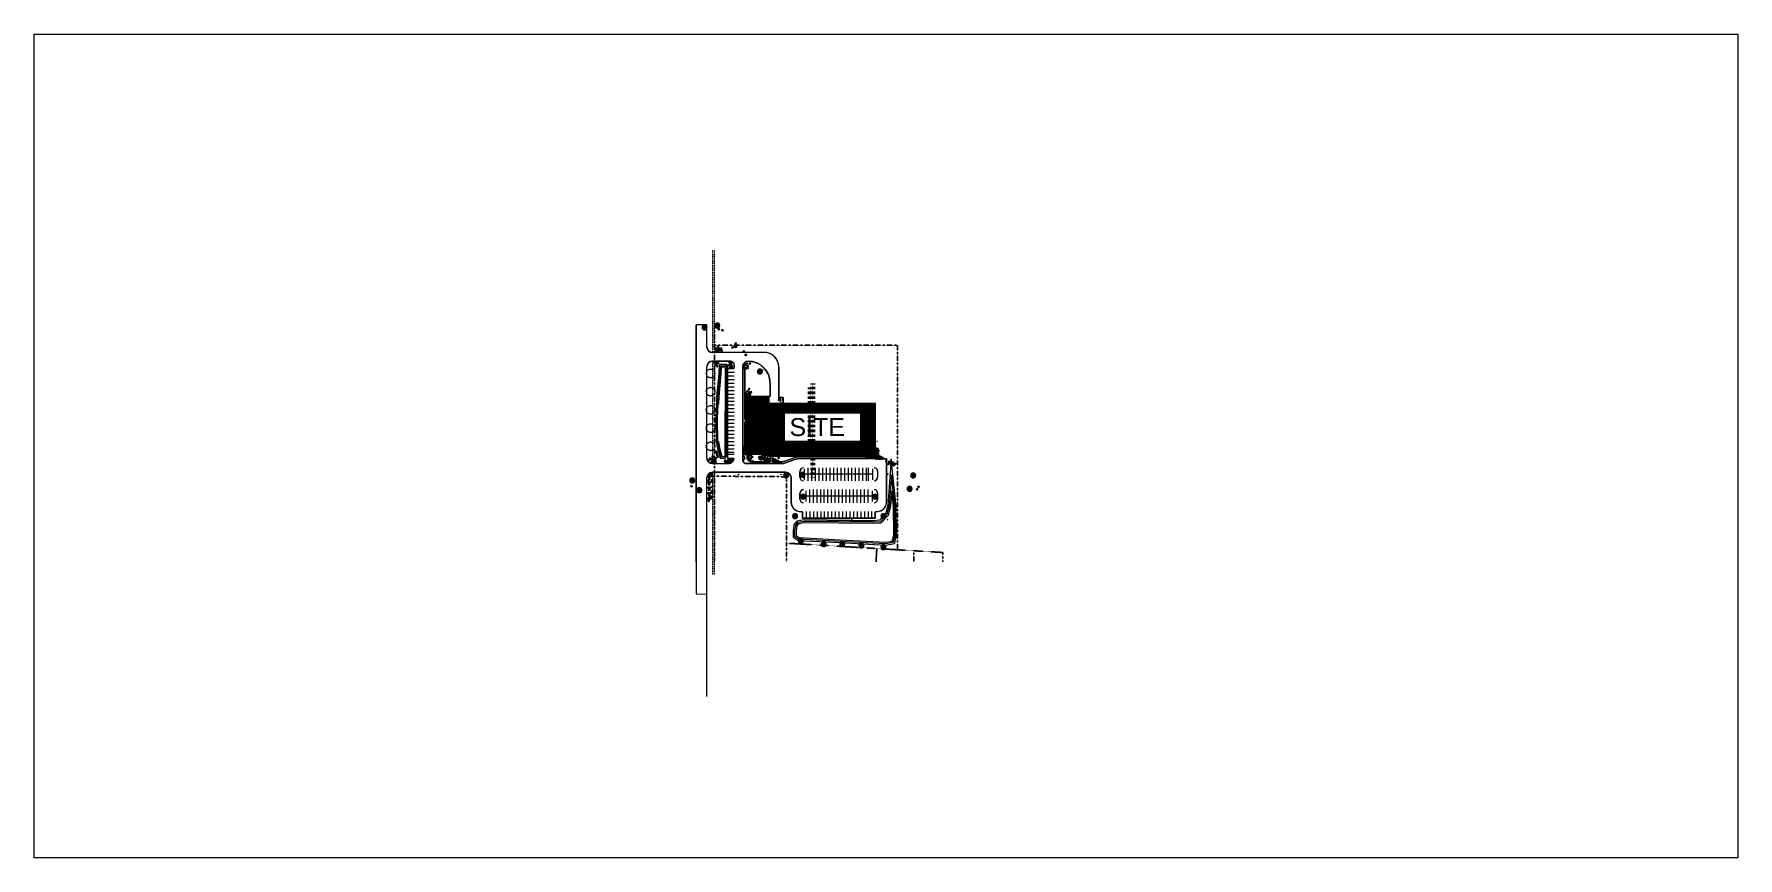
# Model space of a CAD drawing. Header units: inches. Extents: x -1442 to 61540, y -36095 to 93.
# Drawn here: x -1442 to 54705, y -36095 to -8952 of the extents above; entities that cross this region are included whole.
import ezdxf

# ---------------------------------------------------------------- set-up
doc = ezdxf.new("R2010")
doc.units = ezdxf.units.IN
doc.header["$MEASUREMENT"] = 0
doc.header["$XCLIPFRAME"] = 2
for name, pattern in [('Center 1_4_', [0.53125, 0.25, -0.09375, 0.09375, -0.09375]), ('Dash', [0.25, 0.125, -0.125]), ('Dash_3_', [0.25, 0.125, -0.125]), ('Hidden 1_8_', [0.1875, 0.125, -0.0625])]:
    doc.linetypes.add(name, pattern=pattern)
for name, color, linetype, lineweight in [('A-ANNO-MATC', 214, 'Dash', 140), ('A-DETL', 90, 'Continuous', 9), ('A-DETL-HDLN', 90, 'Hidden 1_8_', 9), ('A-DOOR', 31, 'Continuous', 9), ('A-ROOF', 132, 'Continuous', 9), ('A-ROOF-OTLN', 132, 'Continuous', 9), ('A-ROOF-PATT', 132, 'Continuous', 9), ('A-WALL', 113, 'Continuous', 9), ('BMP', 80, 'Continuous', 9), ('C-TOPO', 7, 'Continuous', 9), ('Conc', 7, 'Continuous', 9), ('E-ELEC-EQPM', 71, 'Continuous', 9), ('E-LITE-EQPM', 33, 'Continuous', 9), ('E-LITE-EQPM-HDLN', 30, 'Dash', 9), ('EOP-EX', 125, 'Continuous', 9), ('EOP-PR', 4, 'Continuous', 9), ('G-ANNO-REFR', 1, 'Continuous', 9), ('G-ANNO-TEXT', 231, 'Continuous', 9), ('I-WALL', 2, 'Continuous', 9), ('L-PLNT', 71, 'Continuous', 9), ('M-EQPM', 50, 'Continuous', 9), ('PAINT', 190, 'Continuous', 9), ('PROP', 3, 'Center 1_4_', 25), ('S-BEAM', 12, 'Continuous', 9)]:
    doc.layers.add(name, color=color, linetype=linetype, lineweight=lineweight)
doc.styles.add('Arial', font='arial.ttf', dxfattribs={"height": 590.11976})
picture_1 = doc.add_image_def('image1.jpg', size_in_pixel=(1920, 1080))

# ---------------------------------------------------------------- blocks, each defined once
blk = doc.blocks.new('Struct_Xcel_Sports Complex_rvt-1-Site Locator Map')
at = {"layer": 'A-ANNO-MATC', "color": 163, "linetype": 'Dash_3_'}
blk.add_line((24131, -20592), (24131, -22872), dxfattribs=at)
blk = doc.blocks.new('Carrier_48TC_Standard_Efficiency_Gas_Heat_Electric_Cooling_Packaged_Rooftop_Unit_3_to_15_nominal_tons - 15 ton 48TC__16-873539-Site Locator Map')
at = {"layer": 'M-EQPM'}
blk.add_hatch(color=256, dxfattribs=at).paths.add_polyline_path([(-58, -32), (58, -32), (58, 32), (-58, 32), (-58, 8)], flags=0)
for p, q in [((-106, -80), (-106, 68)), ((-106, 68), (80, 68)), ((58, 32), (-58, 32)), ((-58, 32), (-58, -32)), ((58, -32), (58, 32)), ((58, 27), (58, 15)), ((58, 27), (58, 27)), ((58, 15), (58, 15)), ((58, 9), (58, 10)), ((58, 10), (58, 9)), ((58, 7), (58, -25)), ((58, 7), (58, 7)), ((80, -80), (-106, -80)), ((-58, -32), (58, -32)), ((58, -25), (58, -25))]:
    blk.add_line(p, q, dxfattribs=at)
for centre, radius in [((-45, 20), 11), ((-45, 20), 8.25), ((-45, 20), 5.5), ((-45, 20), 2.75), ((-33, 0), 11), ((-33, 0), 8.25), ((-33, 0), 5.5), ((-33, 0), 2.75), ((-45, -20), 11), ((-45, -20), 8.25), ((-45, -20), 5.5), ((-45, -20), 2.75)]:
    blk.add_circle(centre, radius, dxfattribs=at)
blk = doc.blocks.new('Carrier_48TC_Standard_Efficiency_Gas_Heat_Electric_Cooling_Packaged_Rooftop_Unit_3_to_15_nominal_tons - 15 ton 48TC__16-V1-Site Locator Map')
at = {"layer": 'M-EQPM'}
blk.add_hatch(color=256, dxfattribs=at).paths.add_polyline_path([(-58, 32), (-58, -32), (58, -32), (58, 32), (20, 32)], flags=0)
for p, q in [((-106, -80), (-106, 68)), ((-106, 68), (94, 68)), ((58, 32), (-58, 32)), ((-58, 32), (-58, -32)), ((58, -32), (58, 32)), ((58, 27), (58, 15)), ((58, 27), (58, 27)), ((58, 15), (58, 15)), ((58, 9), (58, 10)), ((58, 10), (58, 9)), ((58, 7), (58, -25)), ((58, 7), (58, 7)), ((94, 68), (94, -80)), ((94, -80), (-89, -80)), ((-58, -32), (58, -32)), ((58, -25), (58, -25))]:
    blk.add_line(p, q, dxfattribs=at)
for centre, radius in [((-45, 20), 11), ((-45, 20), 8.25), ((-45, 20), 5.5), ((-45, 20), 2.75), ((-33, 0), 11), ((-33, 0), 8.25), ((-33, 0), 5.5), ((-33, 0), 2.75), ((-45, -20), 11), ((-45, -20), 8.25), ((-45, -20), 5.5), ((-45, -20), 2.75)]:
    blk.add_circle(centre, radius, dxfattribs=at)
blk = doc.blocks.new('Carrier_48TC_Standard_Efficiency_Gas_Heat_Electric_Cooling_Packaged_Rooftop_Unit_3_to_15_nominal_tons - 15 ton 48TC__16-V2-Site Locator Map')
at = {"layer": 'M-EQPM'}
blk.add_hatch(color=256, dxfattribs=at).paths.add_polyline_path([(-58, -32), (58, -32), (58, 32), (-58, 32), (-58, -19)], flags=0)
for p, q in [((-106, -80), (-106, 68)), ((-106, 68), (94, 68)), ((58, 32), (-58, 32)), ((-58, 32), (-58, -32)), ((58, -32), (58, 32)), ((58, 27), (58, 15)), ((58, 27), (58, 27)), ((58, 15), (58, 15)), ((58, 9), (58, 10)), ((58, 10), (58, 9)), ((58, 7), (58, -25)), ((58, 7), (58, 7)), ((94, 68), (94, -80)), ((94, -80), (-106, -80)), ((-58, -32), (58, -32)), ((58, -25), (58, -25))]:
    blk.add_line(p, q, dxfattribs=at)
for centre, radius in [((-45, 20), 11), ((-45, 20), 8.25), ((-45, 20), 5.5), ((-45, 20), 2.75), ((-33, 0), 11), ((-33, 0), 8.25), ((-33, 0), 5.5), ((-33, 0), 2.75), ((-45, -20), 11), ((-45, -20), 8.25), ((-45, -20), 5.5), ((-45, -20), 2.75)]:
    blk.add_circle(centre, radius, dxfattribs=at)
blk = doc.blocks.new('Carrier_48TC_Standard_Efficiency_Gas_Heat_Electric_Cooling_Packaged_Rooftop_Unit_3_to_15_nominal_tons - 7_5 ton 48TC__08-873531-Site Locator Map')
at = {"layer": 'M-EQPM'}
blk.add_hatch(color=256, dxfattribs=at).paths.add_polyline_path([(-44, -30), (44, -30), (44, 30), (-44, 30)], flags=0)
for p, q in [((-92, -78), (-92, 65)), ((44, 30), (-44, 30)), ((-44, 30), (-44, -30)), ((44, -30), (44, 30)), ((44, 25), (44, 12)), ((44, 25), (44, 25)), ((44, 12), (44, 12)), ((44, 7), (44, 8)), ((44, 8), (44, 7)), ((44, 5), (44, -24)), ((44, 5), (44, 5)), ((80, 65), (80, -78)), ((80, -78), (-92, -78)), ((-44, -30), (44, -30)), ((44, -24), (44, -24))]:
    blk.add_line(p, q, dxfattribs=at)
for centre, radius in [((-32, 0), 10), ((-32, 0), 7.5), ((-32, 0), 5), ((-32, 0), 2.5), ((-19, 19), 10), ((-19, 19), 7.5), ((-19, 19), 5), ((-19, 19), 2.5)]:
    blk.add_circle(centre, radius, dxfattribs=at)
blk = doc.blocks.new('Carrier_48TC_Standard_Efficiency_Gas_Heat_Electric_Cooling_Packaged_Rooftop_Unit_3_to_15_nominal_tons - 7_5 ton 48TC__08-V3-Site Locator Map')
at = {"layer": 'M-EQPM'}
blk.add_hatch(color=256, dxfattribs=at).paths.add_polyline_path([(-6, -30), (44, -30), (44, 30), (-44, 30), (-44, -30)], flags=0)
for p, q in [((-92, -78), (-92, 66)), ((-92, 66), (80, 66)), ((44, 30), (-44, 30)), ((-44, 30), (-44, -30)), ((44, -30), (44, 30)), ((44, 25), (44, 12)), ((44, 25), (44, 25)), ((44, 12), (44, 12)), ((44, 7), (44, 8)), ((44, 8), (44, 7)), ((44, 5), (44, -24)), ((44, 5), (44, 5)), ((80, 66), (80, -78)), ((80, -78), (-92, -78)), ((-44, -30), (44, -30)), ((44, -24), (44, -24))]:
    blk.add_line(p, q, dxfattribs=at)
for centre, radius in [((-32, 0), 10), ((-32, 0), 7.5), ((-32, 0), 5), ((-32, 0), 2.5), ((-19, 19), 10), ((-19, 19), 7.5), ((-19, 19), 5), ((-19, 19), 2.5)]:
    blk.add_circle(centre, radius, dxfattribs=at)
blk = doc.blocks.new('Carrier_48TC_Standard_Efficiency_Gas_Heat_Electric_Cooling_Packaged_Rooftop_Unit_3_to_15_nominal_tons - 6 ton 48TC__07-1350223-Site Locator Map')
at = {"layer": 'M-EQPM'}
blk.add_hatch(color=256, dxfattribs=at).paths.add_polyline_path([(37, -22), (37, 22), (-37, 22), (-37, -22)], flags=0)
for p, q in [((-85, -70), (-85, 57)), ((37, 22), (-37, 22)), ((-37, 22), (-37, -22)), ((37, -22), (37, 22)), ((37, 20), (37, 9)), ((37, 20), (37, 20)), ((37, 9), (37, 9)), ((37, 4), (37, 5)), ((37, 5), (37, 4)), ((37, 1), (37, -15)), ((37, 1), (37, 1)), ((73, 57), (73, -70)), ((37, -70), (-85, -70)), ((-37, -22), (37, -22)), ((37, -15), (37, -15))]:
    blk.add_line(p, q, dxfattribs=at)
for radius in [13, 9.75, 6.5, 3.25]:
    blk.add_circle((-23, 8), radius, dxfattribs=at)
blk = doc.blocks.new('Carrier_48TC_Standard_Efficiency_Gas_Heat_Electric_Cooling_Packaged_Rooftop_Unit_3_to_15_nominal_tons - 12_5 ton 48TC__14-1350227-Site Locator Map')
at = {"layer": 'M-EQPM'}
blk.add_hatch(color=256, dxfattribs=at).paths.add_polyline_path([(-44, -30), (44, -30), (44, 30), (-44, 30), (-44, -12)], flags=0)
for p, q in [((-92, -75), (-92, 66)), ((-92, 66), (80, 66)), ((44, 30), (-44, 30)), ((-44, 30), (-44, -30)), ((44, -30), (44, 30)), ((44, 25), (44, 12)), ((44, 25), (44, 25)), ((44, 12), (44, 12)), ((44, 7), (44, 8)), ((44, 8), (44, 7)), ((44, 5), (44, -24)), ((44, 5), (44, 5)), ((80, 66), (80, -75)), ((-44, -30), (44, -30)), ((44, -24), (44, -24))]:
    blk.add_line(p, q, dxfattribs=at)
for radius in [18, 13.5, 9, 4.5]:
    blk.add_circle((-25, 11), radius, dxfattribs=at)
blk = doc.blocks.new('Lighting-Street_Cooper_Navion-Lumark_4-6-LED-Squares - The Caretaker LED-964008-Site Locator Map')
at = {"layer": 'E-LITE-EQPM'}
blk.add_line((-2, -11), (2, -11), dxfattribs=at)
blk.add_circle((0, -32), 3, dxfattribs=at)
at = {"layer": 'E-LITE-EQPM-HDLN'}
for p, q in [((-2, -11), (-2, -30)), ((1, -11), (1, -30))]:
    blk.add_line(p, q, dxfattribs=at)
blk = doc.blocks.new('Lighting-Street_Cooper_Navion-Lumark_4-6-LED-Squares - The Caretaker LED-V4-Site Locator Map')
at = {"layer": 'E-LITE-EQPM'}
blk.add_line((-2, -11), (2, -11), dxfattribs=at)
at = {"layer": 'E-LITE-EQPM-HDLN'}
for p, q in [((-2, -11), (-2, -23)), ((1, -11), (1, -23))]:
    blk.add_line(p, q, dxfattribs=at)
blk = doc.blocks.new('dumpster door - one-1001559-Site Locator Map')
at = {"layer": 'A-DOOR'}
for p, q in [((-42, 0.5), (42, 0.5)), ((-42, -0.5), (-42, 0.5)), ((-42, 0), (-42, -42)), ((42, 0.5), (42, -0.5)), ((42, 0), (42, -42)), ((42, -0.5), (-42, -0.5))]:
    blk.add_line(p, q, dxfattribs=at)
for centre, start, end in [((-42, 0), 270, 0), ((42, 0), 180, 270)]:
    blk.add_arc(centre, 42, start, end, dxfattribs=at)
blk = doc.blocks.new('Transformer-Dry-Type-Siemens - 6x6x6-1004770-Site Locator Map')
at = {"layer": 'E-ELEC-EQPM', "linetype": 'Dash'}
for p, q in [((-72, -72), (-72, 72)), ((-72, 72), (72, 72)), ((72, 72), (72, -72)), ((72, -72), (-72, -72))]:
    blk.add_line(p, q, dxfattribs=at)
at = {"layer": 'E-ELEC-EQPM'}
for p, q in [((36, 36), (-36, 36)), ((-36, 36), (-36, -36)), ((36, -36), (36, 36)), ((-36, -36), (36, -36))]:
    blk.add_line(p, q, dxfattribs=at)
blk = doc.blocks.new('Transformer-Dry-Type-Siemens - 6x3x6-1005805-Site Locator Map')
at = {"layer": 'E-ELEC-EQPM', "linetype": 'Dash'}
for p, q in [((-72, -54), (-72, 54)), ((-72, 54), (72, 54)), ((72, 54), (72, -54)), ((72, -54), (-72, -54))]:
    blk.add_line(p, q, dxfattribs=at)
at = {"layer": 'E-ELEC-EQPM'}
for p, q in [((36, 18), (-36, 18)), ((-36, 18), (-36, -18)), ((36, -18), (36, 18)), ((-36, -18), (36, -18))]:
    blk.add_line(p, q, dxfattribs=at)
blk = doc.blocks.new('Girt_Z - 10_D-1472947-Site Locator Map')
at = {"layer": 'S-BEAM'}
blk.add_hatch(color=256, dxfattribs=at).paths.add_polyline_path([(22811, -22435), (22811, -22435), (22811, -22433)], flags=0)
blk = doc.blocks.new('RPC Shrub - Acacia  3_-6_-1519636-Site Locator Map')
at = {"layer": 'L-PLNT'}
for p, q in [((-28, 2), (-20, 2)), ((-27, 6), (-20, 4)), ((-26, 9), (-19, 6)), ((-25, 13), (-15, 8)), ((-23, 17), (-14, 10)), ((0, 0), (-21, 3)), ((-20, 20), (-13, 13)), ((0, 0), (-18, 6)), ((-16, 23), (-11, 15)), ((0, 0), (-15, 15)), ((0, 0), (-13, -17)), ((-12, 25), (-8, 16)), ((0, 0), (-9, 19)), ((0, 0), (-9, -19)), ((-8, 27), (-6, 18)), ((-8, 18), (-6, 11)), ((-3, 28), (-2, 19)), ((0, 0), (3, 21)), ((0, 0), (8, 18)), ((0, 0), (11, 18)), ((0, 0), (18, 11)), ((0, 0), (20, -6)), ((0, 0), (13, -16)), ((0, 0), (4, -21)), ((3, 28), (2, 19)), ((3, 1), (14, 5)), ((8, 27), (6, 18)), ((12, 25), (8, 16)), ((16, 23), (11, 15)), ((20, 20), (13, 13)), ((20, 7), (13, 4)), ((23, 17), (14, 10)), ((25, 13), (15, 8)), ((26, 9), (19, 6)), ((27, 6), (20, 4)), ((28, 2), (20, 2)), ((-28, -2), (-20, -2)), ((-27, -6), (-20, -4)), ((-26, -9), (-19, -6)), ((-25, -13), (-15, -8)), ((-23, -17), (-14, -10)), ((-20, -20), (-13, -13)), ((-19, -6), (0, 0)), ((-16, -23), (-11, -15)), ((-12, -25), (-8, -16)), ((-8, -27), (-6, -18)), ((-3, -28), (-2, -19)), ((3, -28), (2, -19)), ((8, -27), (6, -18)), ((12, -25), (8, -16)), ((16, -23), (11, -15)), ((20, -20), (13, -13)), ((23, -17), (14, -10)), ((25, -13), (15, -8)), ((26, -9), (19, -6)), ((28, -2), (20, -2)), ((27, -6), (20, -4))]:
    blk.add_line(p, q, dxfattribs=at)
for start, end in [(0, 180), (180, 0)]:
    blk.add_arc((0, 0), 2, start, end, dxfattribs=at)
blk = doc.blocks.new('RPC Shrub - Thevetia 5_-6_-1519637-Site Locator Map')
at = {"layer": 'L-PLNT'}
for p, q in [((0, 0), (-33, 5)), ((0, 0), (-28, 9)), ((-28, 2), (-20, 2)), ((-27, 6), (-20, 4)), ((-26, 9), (-19, 6)), ((-25, 13), (-15, 8)), ((0, 0), (-24, 23)), ((-23, 17), (-14, 10)), ((0, 0), (-21, -26)), ((-20, 20), (-13, 13)), ((-16, 23), (-11, 15)), ((0, 0), (-14, 30)), ((0, 0), (-14, -30)), ((-13, 28), (-9, 18)), ((-12, 25), (-8, 16)), ((-8, 27), (-6, 18)), ((-3, 28), (-2, 19)), ((0, 0), (5, 33)), ((0, 0), (13, 28)), ((0, 0), (18, 28)), ((0, 0), (28, 18)), ((0, 0), (32, -10)), ((0, 0), (21, -26)), ((0, 0), (7, -33)), ((3, 28), (2, 19)), ((5, 2), (22, 7)), ((8, 27), (6, 18)), ((12, 25), (8, 16)), ((16, 23), (11, 15)), ((20, 20), (13, 13)), ((23, 17), (14, 10)), ((25, 13), (15, 8)), ((26, 9), (19, 6)), ((27, 6), (20, 4)), ((28, 2), (20, 2)), ((32, 11), (21, 7)), ((-29, -10), (0, 0)), ((-28, -2), (-20, -2)), ((-27, -6), (-20, -4)), ((-26, -9), (-19, -6)), ((-25, -13), (-15, -8)), ((-23, -17), (-14, -10)), ((-20, -20), (-13, -13)), ((-16, -23), (-11, -15)), ((-12, -25), (-8, -16)), ((-8, -27), (-6, -18)), ((-3, -28), (-2, -19)), ((3, -28), (2, -19)), ((8, -27), (6, -18)), ((12, -25), (8, -16)), ((16, -23), (11, -15)), ((20, -20), (13, -13)), ((23, -17), (14, -10)), ((25, -13), (15, -8)), ((26, -9), (19, -6)), ((28, -2), (20, -2)), ((27, -6), (20, -4))]:
    blk.add_line(p, q, dxfattribs=at)
for start, end in [(0, 180), (180, 0)]:
    blk.add_arc((0, 0), 2, start, end, dxfattribs=at)
blk = doc.blocks.new('RPC Shrub - Acacia  3_-6_-V5-Site Locator Map')
at = {"layer": 'L-PLNT'}
for p, q in [((-28, 2), (-20, 2)), ((-27, 6), (-20, 4)), ((-26, 9), (-19, 6)), ((-25, 13), (-15, 8)), ((-23, 17), (-14, 10)), ((0, 0), (-21, 3)), ((-20, 20), (-13, 13)), ((0, 0), (-18, 6)), ((-16, 23), (-11, 15)), ((0, 0), (-15, 15)), ((0, 0), (-13, -17)), ((-12, 25), (-8, 16)), ((0, 0), (-9, 19)), ((0, 0), (-9, -19)), ((-8, 27), (-6, 18)), ((-8, 18), (-6, 11)), ((-3, 28), (-2, 19)), ((0, 0), (3, 21)), ((0, 0), (8, 18)), ((0, 0), (11, 18)), ((0, 0), (14, 9)), ((0, 0), (14, -4)), ((0, 0), (13, -16)), ((0, 0), (4, -21)), ((3, 28), (2, 19)), ((3, 1), (14, 5)), ((8, 27), (6, 18)), ((12, 25), (8, 16)), ((14, 19), (11, 15)), ((-28, -2), (-20, -2)), ((-27, -6), (-20, -4)), ((-26, -9), (-19, -6)), ((-25, -13), (-15, -8)), ((-23, -17), (-14, -10)), ((-20, -20), (-13, -13)), ((-19, -6), (0, 0)), ((-16, -23), (-11, -15)), ((-12, -25), (-8, -16)), ((-8, -27), (-6, -18)), ((-3, -28), (-2, -19)), ((3, -28), (2, -19)), ((8, -27), (6, -18)), ((12, -25), (8, -16)), ((14, -19), (11, -15))]:
    blk.add_line(p, q, dxfattribs=at)
for start, end in [(0, 180), (180, 0)]:
    blk.add_arc((0, 0), 2, start, end, dxfattribs=at)
blk = doc.blocks.new('RPC Tree - Deciduous - Hawthorn - 25_ 2-1517972-Site Locator Map')
at = {"layer": 'L-PLNT'}
for q in [(-79, -24), (-69, 46), (-65, 51), (-63, -54), (-57, -60), (-42, 72), (-27, 79), (-12, 82), (-12, -82), (31, 77), (51, 66), (78, 28), (82, 11), (45, -70), (56, -62), (78, -28)]:
    blk.add_line((0, 0), q, dxfattribs=at)
for start, end in [(360, 180), (180, 360)]:
    blk.add_arc((0, 0), 83, start, end, dxfattribs=at)
blk = doc.blocks.new('RPC Shrub - Acacia  3_-6_-V6-Site Locator Map')
at = {"layer": 'L-PLNT'}
for p, q in [((-28, 2), (-20, 2)), ((-27, 6), (-20, 4)), ((-26, 9), (-19, 6)), ((-25, 13), (-15, 8)), ((-23, 17), (-14, 10)), ((0, 0), (-21, 3)), ((-20, 20), (-13, 13)), ((0, 0), (-18, 6)), ((-16, 23), (-11, 15)), ((0, 0), (-15, 15)), ((0, 0), (-13, -17)), ((-12, 25), (-8, 16)), ((0, 0), (-9, 19)), ((0, 0), (-9, -19)), ((-8, 27), (-6, 18)), ((-8, 18), (-6, 11)), ((-3, 28), (-2, 19)), ((0, 0), (3, 21)), ((0, 0), (8, 18)), ((0, 0), (11, 18)), ((0, 0), (18, 11)), ((0, 0), (20, -6)), ((0, 0), (13, -16)), ((0, 0), (4, -21)), ((3, 28), (2, 19)), ((3, 1), (14, 5)), ((8, 27), (6, 18)), ((12, 25), (8, 16)), ((16, 23), (11, 15)), ((20, 20), (13, 13)), ((20, 7), (13, 4)), ((23, 17), (14, 10)), ((25, 13), (15, 8)), ((26, 9), (19, 6)), ((27, 6), (20, 4)), ((28, 2), (20, 2)), ((-28, -2), (-20, -2)), ((-27, -6), (-20, -4)), ((-26, -9), (-19, -6)), ((-25, -13), (-15, -8)), ((-23, -17), (-14, -10)), ((-20, -20), (-13, -13)), ((-19, -6), (0, 0)), ((-16, -23), (-11, -15)), ((-12, -25), (-8, -16)), ((-8, -27), (-6, -18)), ((-3, -28), (-2, -19)), ((3, -28), (2, -19)), ((8, -27), (6, -18)), ((12, -25), (8, -16)), ((16, -23), (11, -15)), ((20, -20), (13, -13)), ((23, -17), (14, -10)), ((25, -13), (15, -8)), ((26, -9), (19, -6)), ((28, -2), (20, -2)), ((27, -6), (20, -4))]:
    blk.add_line(p, q, dxfattribs=at)
for start, end in [(0, 180), (180, 0)]:
    blk.add_arc((0, 0), 2, start, end, dxfattribs=at)

msp = doc.modelspace()

# ---------------------------------------------------------------- hatches: boundary and pattern name
at = {"layer": 'A-ROOF-OTLN', "lineweight": 5}
for points in [[(21964, -22808), (21964, -22808), (21964, -22519)], [(21970, -22808), (21971, -22808), (21969, -22519), (21964, -22519), (21966, -22808), (21969, -22808)], [(26294, -22893), (26294, -22886), (25957, -22887), (25959, -22893), (26288, -22893)]]:
    msp.add_hatch(color=256, dxfattribs=at).paths.add_polyline_path(points, flags=0)
at = {"layer": 'A-ROOF-PATT'}
h = msp.add_hatch(dxfattribs=at)
h.set_pattern_fill('FP_2', color=256, style=0, pattern_type=2)
h.set_pattern_definition([(0, (37.673, -180.953), (0, 16.082), [])])
h.paths.add_polyline_path([(22058, -22808), (22057, -22337), (22700, -22338), (22700, -22354), (22073, -22354), (22073, -22784), (22796, -22784), (22796, -22447), (22811, -22447), (22811, -22433), (22778, -22433), (22780, -21120), (22784, -21120), (22784, -20889), (22070, -20889), (22070, -20879), (21995, -20879), (21995, -22519), (21971, -22519), (21971, -22808), (22057, -22808)], flags=0)
h.paths.add_polyline_path([(22453, -22733), (22453, -22670), (22568, -22670), (22568, -22733), (22496, -22733)], flags=0)
h.paths.add_polyline_path([(22441, -22579), (22412, -22579), (22412, -22520), (22500, -22520), (22500, -22579), (22450, -22579)], flags=0)
h.paths.add_polyline_path([(22669, -22544), (22632, -22544), (22632, -22481), (22747, -22481), (22747, -22544), (22685, -22544)], flags=0)
h.paths.add_polyline_path([(22417, -22449), (22329, -22449), (22329, -22389), (22417, -22389), (22417, -22442)], flags=0)
h.paths.add_polyline_path([(22628, -22433), (22557, -22433), (22557, -22389), (22631, -22389), (22631, -22433)], flags=0)
h = msp.add_hatch(dxfattribs=at)
h.set_pattern_fill('FP_3', color=256, style=0, pattern_type=2)
h.set_pattern_definition([(90, (-1.735, -38.532), (-36.188, 2e-15), [])])
h.paths.add_polyline_path([(22778, -22433), (26284, -22433), (26284, -21120), (22778, -21120), (22778, -22296)], flags=0)
h = msp.add_hatch(dxfattribs=at)
h.set_pattern_fill('FP_1', color=256, style=0, pattern_type=2)
h.set_pattern_definition([(90, (0.298, -40.069), (-16.082, 1e-15), [])])
h.paths.add_polyline_path([(26288, -22886), (26294, -22886), (26294, -22799), (25679, -22800), (25679, -22447), (25695, -22447), (25695, -22784), (26270, -22784), (26270, -22433), (22811, -22433), (22810, -22800), (22778, -22800), (22778, -22862), (23930, -22862), (23930, -22886), (24268, -22886), (24268, -22862), (25957, -22862), (25959, -22886), (26284, -22886)], flags=0)
h.paths.add_polyline_path([(26159, -22738), (26130, -22738), (26130, -22679), (26218, -22679), (26218, -22738), (26159, -22738)], flags=0)
h.paths.add_polyline_path([(26196, -22571), (26155, -22571), (26155, -22456), (26218, -22456), (26218, -22571), (26201, -22571)], flags=0)
h.paths.add_polyline_path([(25792, -22571), (25746, -22571), (25746, -22456), (25810, -22456), (25810, -22571), (25795, -22571)], flags=0)
at = {"layer": 'A-WALL', "lineweight": 5}
for points in [[(22057, -22798), (22059, -22798), (22073, -22784), (22073, -22353), (22057, -22338), (22057, -22508)], [(22700, -22353), (22700, -22338), (22057, -22338), (22073, -22353), (22669, -22353)], [(22700, -22338), (22700, -22337), (22669, -22338)], [(22700, -22354), (22700, -22353), (22669, -22354)], [(22812, -22800), (22812, -22447), (22796, -22447), (22796, -22784)], [(25679, -22800), (25695, -22784), (25695, -22447), (25679, -22447), (25679, -22784)], [(26284, -22798), (26286, -22798), (26284, -22433), (26270, -22433), (26270, -22784)], [(22669, -22800), (22811, -22799), (22796, -22784), (22073, -22784), (22059, -22800), (22450, -22800)], [(22073, -22784), (22073, -22784), (22073, -22508)], [(22811, -22800), (22811, -22800), (22796, -22800)], [(26178, -22800), (26284, -22798), (26270, -22784), (25695, -22784), (25679, -22800), (26069, -22800)], [(25679, -22800), (25679, -22800), (25679, -22800)], [(25695, -22784), (25695, -22784), (25695, -22784)], [(26286, -22798), (26286, -22798), (26286, -22720)]]:
    msp.add_hatch(color=256, dxfattribs=at).paths.add_polyline_path(points, flags=0)

# ---------------------------------------------------------------- linework, layer by layer
at = {"layer": 'A-DETL', "linetype": 'Dash'}
for p, q in [((22760, -22370), (22778, -22370)), ((26284, -22370), (26348, -22370)), ((26288, -22795), (26348, -22795))]:
    msp.add_line(p, q, dxfattribs=at)
at = {"layer": 'A-DETL'}
for p, q in [((21081, -22913), (21027, -22679)), ((21051, -22674), (21105, -22908))]:
    msp.add_line(p, q, dxfattribs=at)
at = {"layer": 'A-DETL-HDLN'}
for p, q in [((20922, -19441), (20922, -16067)), ((20982, -19441), (20982, -16067)), ((20922, -23103), (20922, -19729)), ((23153, -21018), (23153, -20947)), ((23226, -21018), (23153, -21018)), ((23153, -21105), (23153, -21034)), ((23226, -21105), (23153, -21105)), ((23226, -20947), (23226, -21018)), ((20922, -26765), (20922, -23391)), ((20982, -26765), (20982, -23391))]:
    msp.add_line(p, q, dxfattribs=at)
for centre in [(20851, -20134), (20851, -20734), (20851, -21334), (20851, -21934), (20851, -22534)]:
    msp.add_circle(centre, 144, dxfattribs=at)
at = {"layer": 'A-ROOF'}
for p, q in [((22070, -20879), (21995, -20879)), ((21995, -20879), (21995, -22519)), ((22070, -20889), (22070, -20879)), ((22784, -20889), (22070, -20889)), ((26284, -21120), (22778, -21120)), ((22778, -21120), (22778, -22433)), ((22784, -21120), (22784, -20889)), ((26284, -22433), (26284, -21120)), ((22778, -22433), (26284, -22433)), ((22811, -22433), (22811, -22447)), ((22811, -22447), (22811, -22433)), ((21995, -22519), (21971, -22519)), ((21971, -22519), (21971, -22808)), ((21971, -22808), (22058, -22808)), ((22058, -22808), (22058, -22798)), ((22778, -22862), (22778, -22800)), ((22778, -22862), (23930, -22862)), ((23930, -22862), (23930, -22886)), ((23930, -22886), (24268, -22886)), ((24268, -22886), (24268, -22862)), ((24268, -22862), (25957, -22862)), ((25957, -22862), (25957, -22886)), ((25957, -22886), (26294, -22886)), ((26294, -22799), (26284, -22799)), ((26294, -22799), (26294, -22886))]:
    msp.add_line(p, q, dxfattribs=at)
at = {"layer": 'A-ROOF-OTLN'}
for p, q in [((21963, -22519), (21963, -22808)), ((21963, -22519), (21971, -22519)), ((21963, -22808), (21971, -22808)), ((21964, -22808), (21964, -22519)), ((21964, -22808), (21964, -22519)), ((21971, -22808), (21971, -22519)), ((25957, -22893), (25957, -22886)), ((26294, -22886), (25957, -22886)), ((26294, -22893), (25957, -22893)), ((25957, -22893), (26294, -22893)), ((26294, -22893), (26294, -22886))]:
    msp.add_line(p, q, dxfattribs=at)
at = {"layer": 'A-WALL'}
for p, q in [((23123, -20929), (23243, -20929)), ((23123, -20941), (23123, -20929)), ((23123, -20941), (23125, -20941)), ((23123, -21030), (23123, -21025)), ((23125, -21025), (23123, -21025)), ((23123, -21030), (23125, -21030)), ((23123, -21118), (23123, -21114)), ((23125, -21114), (23123, -21114)), ((23123, -21118), (23125, -21118)), ((23242, -20931), (23125, -20931)), ((23125, -20931), (23125, -20941)), ((23125, -21025), (23125, -21030)), ((23125, -21114), (23125, -21118)), ((23242, -21118), (23242, -20931)), ((23242, -21118), (23243, -21118)), ((23243, -20929), (23243, -21118)), ((22057, -22337), (22073, -22354)), ((22057, -22798), (22057, -22337)), ((22700, -22337), (22057, -22337)), ((22057, -22798), (22057, -22338)), ((22700, -22338), (22057, -22338)), ((22073, -22784), (22073, -22353)), ((22700, -22353), (22073, -22353)), ((22073, -22784), (22073, -22354)), ((22700, -22354), (22073, -22354)), ((22700, -22337), (22700, -22354)), ((22796, -22447), (22812, -22447)), ((22796, -22784), (22796, -22447)), ((22796, -22784), (22796, -22447)), ((22812, -22800), (22812, -22447)), ((22812, -22800), (22812, -22447)), ((25679, -22447), (25695, -22447)), ((25679, -22447), (25679, -22800)), ((25679, -22447), (25679, -22800)), ((25695, -22447), (25695, -22784)), ((25695, -22447), (25695, -22784)), ((26270, -22784), (26270, -22433)), ((26270, -22784), (26270, -22433)), ((26286, -22373), (26286, -22373)), ((26286, -22798), (26286, -22373)), ((26286, -22798), (26286, -22373)), ((22057, -22798), (22057, -22798)), ((22059, -22800), (22059, -22800)), ((22811, -22800), (22059, -22800)), ((22811, -22800), (22059, -22800)), ((22796, -22784), (22073, -22784)), ((22796, -22784), (22073, -22784)), ((22812, -22800), (22796, -22784)), ((22811, -22800), (22811, -22800)), ((25679, -22800), (25695, -22784)), ((26284, -22800), (25679, -22800)), ((26284, -22800), (25679, -22800)), ((26270, -22784), (25695, -22784)), ((26270, -22784), (25695, -22784)), ((26284, -22800), (26284, -22800)), ((26286, -22798), (26286, -22798))]:
    msp.add_line(p, q, dxfattribs=at)
at = {"layer": 'BMP'}
for p, q in [((21061, -20901), (21132, -20142)), ((21109, -20905), (21180, -20146)), ((21132, -20142), (21146, -19875)), ((21133, -20906), (21204, -20148)), ((21158, -19844), (21385, -19838)), ((21180, -20146), (21193, -19891)), ((21193, -19891), (21343, -19887)), ((21204, -20148), (21216, -19914)), ((21216, -19914), (21322, -19912)), ((21327, -19947), (21325, -22800)), ((21343, -19887), (21351, -19945)), ((21351, -19945), (21349, -22808)), ((21385, -19838), (21399, -19942)), ((21399, -19942), (21397, -22825)), ((21035, -21609), (21052, -21146)), ((21052, -21146), (21061, -20901)), ((21083, -21609), (21100, -21148)), ((21100, -21148), (21109, -20905)), ((21124, -21149), (21133, -20906)), ((21047, -22384), (21035, -21609)), ((21095, -22379), (21083, -21609)), ((21100, -22651), (21047, -22384)), ((21146, -22640), (21095, -22379)), ((21170, -22634), (21119, -22376)), ((21179, -22931), (21100, -22651)), ((21215, -22883), (21146, -22640)), ((21234, -22859), (21170, -22634)), ((21310, -22932), (21179, -22931)), ((21288, -22883), (21215, -22883)), ((21349, -22808), (21288, -22883)), ((21397, -22825), (21310, -22932)), ((26802, -22949), (26687, -24484)), ((26971, -24504), (26802, -22949)), ((26811, -23474), (26734, -24492)), ((26923, -24507), (26811, -23474)), ((26820, -24000), (26782, -24500)), ((26875, -24510), (26820, -24000)), ((26687, -24484), (26612, -24761)), ((26734, -24492), (26656, -24785)), ((26782, -24500), (26699, -24809)), ((26887, -25467), (26875, -24510)), ((26935, -25474), (26923, -24507)), ((26983, -25480), (26971, -24504)), ((23598, -25120), (23572, -25324)), ((23692, -24996), (23598, -25120)), ((23644, -25138), (23620, -25327)), ((23718, -25041), (23644, -25138)), ((23690, -25157), (23668, -25330)), ((23744, -25086), (23690, -25157)), ((23934, -24961), (23692, -24996)), ((23937, -25009), (23718, -25041)), ((23940, -25057), (23744, -25086)), ((26207, -24984), (23934, -24961)), ((26208, -25032), (23937, -25009)), ((26209, -25080), (23940, -25057)), ((26420, -24971), (26207, -24984)), ((26442, -25018), (26208, -25032)), ((26465, -25065), (26209, -25080)), ((26612, -24761), (26420, -24971)), ((26656, -24785), (26442, -25018)), ((26699, -24809), (26465, -25065)), ((23572, -25324), (23570, -25522)), ((23570, -25522), (23737, -25635)), ((23620, -25327), (23618, -25497)), ((23618, -25497), (23752, -25587)), ((23668, -25330), (23667, -25471)), ((23667, -25471), (23768, -25540)), ((23737, -25635), (25118, -25707)), ((23752, -25587), (25120, -25659)), ((23768, -25540), (25123, -25611)), ((25118, -25707), (26629, -25786)), ((25120, -25659), (26626, -25738)), ((25123, -25611), (26623, -25690)), ((26623, -25690), (26833, -25654)), ((26626, -25738), (26870, -25696)), ((26629, -25786), (26908, -25738)), ((26833, -25654), (26887, -25467)), ((26870, -25696), (26935, -25474)), ((26908, -25738), (26983, -25480))]:
    msp.add_line(p, q, dxfattribs=at)
at = {"layer": 'C-TOPO'}
for p, q in [((20732, -18529), (20372, -18529)), ((20372, -18529), (20372, -23272)), ((20732, -19261), (20732, -18529)), ((20734, -19287), (20732, -19261)), ((20740, -19312), (20734, -19287)), ((20749, -19336), (20740, -19312)), ((20761, -19358), (20749, -19336)), ((20776, -19379), (20761, -19358)), ((20794, -19397), (20776, -19379)), ((20815, -19413), (20794, -19397)), ((20837, -19425), (20815, -19413)), ((20862, -19434), (20837, -19425)), ((20887, -19439), (20862, -19434)), ((20912, -19441), (20887, -19439)), ((22619, -19441), (20912, -19441)), ((22661, -19443), (22619, -19441)), ((22703, -19448), (22661, -19443)), ((22743, -19457), (22703, -19448)), ((22783, -19470), (22743, -19457)), ((22822, -19486), (22783, -19470)), ((22859, -19505), (22822, -19486)), ((22895, -19528), (22859, -19505)), ((22928, -19553), (22895, -19528)), ((22959, -19582), (22928, -19553)), ((22987, -19613), (22959, -19582)), ((23012, -19646), (22987, -19613)), ((23035, -19681), (23012, -19646)), ((20732, -19909), (20734, -19883)), ((20732, -22923), (20732, -19909)), ((20734, -19883), (20740, -19858)), ((20740, -19858), (20749, -19834)), ((20749, -19834), (20761, -19812)), ((20761, -19812), (20776, -19791)), ((20776, -19791), (20794, -19773)), ((20794, -19773), (20815, -19758)), ((20815, -19758), (20837, -19745)), ((20837, -19745), (20862, -19736)), ((20862, -19736), (20887, -19731)), ((20887, -19731), (20912, -19729)), ((20912, -19729), (21503, -19729)), ((21132, -20142), (21061, -20901)), ((21146, -19875), (21132, -20142)), ((21158, -19844), (21146, -19875)), ((21385, -19838), (21158, -19844)), ((21399, -19942), (21385, -19838)), ((21397, -22333), (21399, -19942)), ((21587, -19983), (21407, -19983)), ((21407, -19983), (21407, -19989)), ((21407, -19989), (21407, -22324)), ((21503, -19729), (21524, -19731)), ((21524, -19731), (21544, -19736)), ((21544, -19736), (21563, -19745)), ((21563, -19745), (21580, -19757)), ((21580, -19757), (21595, -19772)), ((21598, -19981), (21587, -19983)), ((21595, -19772), (21607, -19789)), ((21608, -19976), (21598, -19981)), ((21607, -19789), (21616, -19808)), ((21616, -19968), (21608, -19976)), ((21616, -19808), (21621, -19828)), ((21621, -19958), (21616, -19968)), ((21621, -19828), (21623, -19849)), ((21623, -19947), (21621, -19958)), ((21623, -19849), (21623, -19947)), ((21911, -19909), (21913, -19883)), ((21911, -19983), (21911, -19909)), ((21911, -21862), (21911, -19983)), ((21983, -19983), (21911, -19983)), ((21911, -19983), (21911, -21862)), ((21913, -19883), (21919, -19858)), ((21919, -19858), (21928, -19834)), ((21928, -19834), (21940, -19812)), ((21940, -19812), (21955, -19791)), ((21955, -19791), (21973, -19773)), ((21973, -19773), (21994, -19758)), ((21983, -21649), (21983, -19983)), ((21994, -19758), (22016, -19745)), ((22016, -19745), (22041, -19736)), ((22041, -19736), (22066, -19731)), ((22066, -19731), (22091, -19729)), ((22091, -19729), (22143, -19731)), ((22143, -19731), (22194, -19736)), ((22194, -19736), (22244, -19746)), ((22244, -19746), (22294, -19758)), ((22294, -19758), (22343, -19774)), ((22343, -19774), (22390, -19794)), ((22390, -19794), (22436, -19817)), ((22436, -19817), (22480, -19843)), ((22480, -19843), (22523, -19873)), ((22523, -19873), (22563, -19905)), ((22563, -19905), (22600, -19940)), ((22600, -19940), (22635, -19978)), ((22635, -19978), (22668, -20018)), ((22668, -20018), (22697, -20060)), ((22697, -20060), (22723, -20104)), ((22723, -20104), (22746, -20150)), ((22746, -20150), (22766, -20197)), ((22766, -20197), (22782, -20246)), ((23054, -19718), (23035, -19681)), ((23070, -19757), (23054, -19718)), ((23083, -19797), (23070, -19757)), ((23092, -19838), (23083, -19797)), ((23097, -19879), (23092, -19838)), ((23099, -19921), (23097, -19879)), ((23099, -20775), (23099, -19921)), ((22782, -20246), (22795, -20296)), ((22795, -20296), (22804, -20347)), ((22804, -20347), (22809, -20398)), ((22809, -20398), (22811, -20449)), ((22811, -20449), (22811, -20892)), ((21052, -21146), (21035, -21609)), ((21061, -20901), (21052, -21146)), ((22811, -20892), (22784, -20892)), ((23099, -20929), (23099, -20775)), ((23243, -20929), (23099, -20929)), ((23243, -21120), (23243, -20929)), ((21035, -21609), (21047, -22384)), ((21911, -22983), (21911, -21862)), ((21911, -21862), (21911, -22983)), ((21995, -21649), (21983, -21649)), ((21983, -21796), (21983, -21723)), ((21983, -21723), (21995, -21723)), ((21983, -22519), (21983, -21796)), ((21047, -22384), (21092, -22612)), ((21397, -22825), (21397, -22333)), ((21407, -22324), (21407, -22923)), ((20733, -22941), (20732, -22923)), ((20734, -22949), (20733, -22941)), ((20740, -22974), (20734, -22949)), ((20749, -22998), (20740, -22974)), ((20761, -23020), (20749, -22998)), ((21092, -22612), (21100, -22651)), ((21100, -22651), (21179, -22931)), ((21310, -22932), (21179, -22931)), ((21310, -22932), (21397, -22825)), ((21407, -22923), (21583, -22923)), ((21597, -23016), (21582, -23038)), ((21583, -22923), (21593, -22925)), ((21593, -22925), (21603, -22930)), ((21609, -22993), (21597, -23016)), ((21603, -22930), (21611, -22937)), ((21618, -22968), (21609, -22993)), ((21611, -22937), (21616, -22947)), ((21616, -22947), (21619, -22957)), ((21619, -22957), (21618, -22968)), ((21913, -23004), (21911, -22983)), ((21911, -22983), (21913, -23004)), ((21918, -23024), (21913, -23004)), ((21913, -23004), (21918, -23024)), ((22058, -22923), (22058, -22798)), ((22060, -22944), (22058, -22923)), ((22065, -22964), (22060, -22944)), ((22074, -22983), (22065, -22964)), ((22086, -23000), (22074, -22983)), ((22101, -23015), (22086, -23000)), ((22118, -23027), (22101, -23015)), ((22811, -22862), (22811, -23043)), ((22883, -23043), (22883, -22862)), ((23607, -22914), (23303, -23025)), ((23628, -22971), (23324, -23081)), ((23324, -23081), (23628, -22971)), ((23638, -22905), (23607, -22914)), ((23628, -22971), (23653, -22963)), ((23628, -22971), (23653, -22963)), ((23669, -22897), (23638, -22905)), ((23678, -22956), (23653, -22963)), ((23653, -22963), (23678, -22956)), ((23700, -22892), (23669, -22897)), ((23704, -22952), (23678, -22956)), ((23678, -22956), (23704, -22952)), ((23954, -22892), (23700, -22892)), ((26645, -22952), (23704, -22952)), ((26285, -22952), (23704, -22952)), ((23954, -22886), (23954, -22892)), ((24244, -22892), (24244, -22886)), ((25957, -22892), (24244, -22892)), ((26285, -22952), (26285, -22892)), ((26645, -24380), (26645, -22952)), ((26802, -22949), (26687, -24484)), ((26971, -24504), (26802, -22949)), ((20372, -23272), (20372, -27394)), ((20732, -23571), (20734, -23545)), ((20732, -27400), (20732, -23571)), ((20734, -23545), (20740, -23520)), ((20740, -23520), (20749, -23496)), ((20749, -23496), (20761, -23474)), ((20776, -23041), (20761, -23020)), ((20761, -23474), (20776, -23453)), ((20794, -23059), (20776, -23041)), ((20776, -23453), (20794, -23435)), ((20815, -23075), (20794, -23059)), ((20794, -23435), (20815, -23420)), ((20837, -23087), (20815, -23075)), ((20815, -23420), (20837, -23407)), ((20862, -23096), (20837, -23087)), ((20837, -23407), (20862, -23398)), ((20887, -23101), (20862, -23096)), ((20862, -23398), (20887, -23393)), ((20912, -23103), (20887, -23101)), ((20887, -23393), (20912, -23391)), ((20912, -23103), (21443, -23103)), ((20912, -23391), (23327, -23391)), ((21470, -23101), (21443, -23103)), ((21495, -23095), (21470, -23101)), ((21520, -23086), (21495, -23095)), ((21543, -23073), (21520, -23086)), ((21564, -23057), (21543, -23073)), ((21582, -23038), (21564, -23057)), ((21927, -23043), (21918, -23024)), ((21918, -23024), (21927, -23043)), ((21939, -23060), (21927, -23043)), ((21927, -23043), (21939, -23060)), ((21954, -23075), (21939, -23060)), ((21939, -23060), (21954, -23075)), ((21971, -23087), (21954, -23075)), ((21954, -23075), (21971, -23087)), ((21990, -23096), (21971, -23087)), ((21971, -23087), (21990, -23096)), ((22010, -23101), (21990, -23096)), ((21990, -23096), (22010, -23101)), ((22031, -23103), (22010, -23101)), ((22010, -23101), (22031, -23103)), ((23201, -23103), (22031, -23103)), ((22031, -23103), (23201, -23103)), ((22137, -23036), (22118, -23027)), ((22157, -23041), (22137, -23036)), ((22178, -23043), (22157, -23041)), ((22811, -23043), (22178, -23043)), ((23201, -23043), (22883, -23043)), ((23227, -23042), (23201, -23043)), ((23232, -23102), (23201, -23103)), ((23201, -23103), (23232, -23102)), ((23253, -23039), (23227, -23042)), ((23263, -23098), (23232, -23102)), ((23232, -23102), (23263, -23098)), ((23278, -23033), (23253, -23039)), ((23294, -23091), (23263, -23098)), ((23263, -23098), (23294, -23091)), ((23303, -23025), (23278, -23033)), ((23324, -23081), (23294, -23091)), ((23294, -23091), (23324, -23081)), ((23327, -23391), (23352, -23393)), ((23352, -23393), (23377, -23398)), ((23377, -23398), (23401, -23407)), ((23401, -23407), (23424, -23420)), ((23424, -23420), (23444, -23435)), ((23444, -23435), (23463, -23453)), ((23463, -23453), (23478, -23474)), ((23478, -23474), (23490, -23496)), ((23490, -23496), (23499, -23520)), ((23499, -23520), (23505, -23545)), ((23505, -23545), (23507, -23571)), ((23507, -23571), (23507, -24380)), ((23507, -24380), (23508, -24414)), ((23508, -24414), (23514, -24447)), ((23514, -24447), (23523, -24479)), ((23523, -24479), (23536, -24510)), ((23536, -24510), (23552, -24540)), ((23552, -24540), (23572, -24567)), ((23572, -24567), (23594, -24592)), ((23594, -24592), (23619, -24615)), ((23619, -24615), (23647, -24634)), ((23647, -24634), (23676, -24650)), ((23676, -24650), (23707, -24663)), ((23707, -24663), (23740, -24673)), ((23740, -24673), (23773, -24678)), ((23773, -24678), (23807, -24680)), ((23807, -24680), (23843, -24680)), ((23843, -24680), (23854, -24682)), ((23854, -24682), (23864, -24687)), ((23864, -24687), (23872, -24695)), ((23872, -24695), (23877, -24705)), ((26280, -24705), (26285, -24695)), ((26285, -24695), (26293, -24687)), ((26293, -24687), (26303, -24682)), ((26303, -24682), (26315, -24680)), ((26315, -24680), (26345, -24680)), ((26345, -24680), (26378, -24678)), ((26378, -24678), (26411, -24673)), ((26411, -24673), (26444, -24663)), ((26444, -24663), (26475, -24650)), ((26475, -24650), (26504, -24634)), ((26504, -24634), (26532, -24615)), ((26532, -24615), (26557, -24592)), ((26557, -24592), (26579, -24567)), ((26579, -24567), (26599, -24540)), ((26599, -24540), (26615, -24510)), ((26687, -24484), (26612, -24761)), ((26615, -24510), (26628, -24479)), ((26628, -24479), (26637, -24447)), ((26637, -24447), (26643, -24414)), ((26643, -24414), (26645, -24380)), ((26983, -25480), (26971, -24504)), ((23598, -25120), (23572, -25324)), ((23692, -24996), (23598, -25120)), ((23934, -24961), (23692, -24996)), ((23877, -24705), (23879, -24716)), ((23879, -24716), (23879, -24896)), ((23879, -24896), (26279, -24896)), ((23934, -24961), (26207, -24984)), ((26420, -24971), (26207, -24984)), ((26279, -24716), (26280, -24705)), ((26279, -24896), (26279, -24716)), ((26612, -24761), (26420, -24971)), ((23572, -25324), (23570, -25522)), ((23570, -25522), (23737, -25635)), ((23737, -25635), (25118, -25707)), ((25118, -25707), (26629, -25786)), ((26629, -25786), (26908, -25738)), ((26908, -25738), (26983, -25480)), ((20372, -27394), (20732, -27400))]:
    msp.add_line(p, q, dxfattribs=at)
at = {"layer": 'Conc'}
for p, q in [((21983, -19983), (21911, -19983)), ((21911, -19983), (21911, -20067)), ((21911, -19983), (21911, -22983)), ((21983, -19983), (21983, -21649)), ((23303, -23025), (23607, -22914)), ((23324, -23081), (23628, -22971)), ((26159, -22952), (23704, -22952)), ((22031, -23103), (23201, -23103)), ((22178, -23043), (22811, -23043)), ((22883, -23043), (23201, -23043))]:
    msp.add_line(p, q, dxfattribs=at)
for centre, radius, start, end in [((22031, -22983), 120, 180, 270), ((23201, -22743), 300, 270, 290), ((23201, -22743), 360, 270, 290)]:
    msp.add_arc(centre, radius, start, end, dxfattribs=at)
at = {"layer": 'EOP-EX'}
for p, q in [((20372, -26344), (20372, -18529)), ((20732, -19261), (20732, -18529)), ((20732, -22923), (20732, -19909)), ((20732, -30778), (20732, -23571))]:
    msp.add_line(p, q, dxfattribs=at)
at = {"layer": 'EOP-PR'}
for p, q in [((22619, -19441), (20912, -19441)), ((21503, -19729), (20912, -19729)), ((21623, -19947), (21623, -19849)), ((21911, -19909), (21911, -19983)), ((23099, -19921), (23099, -20929)), ((22811, -20892), (22811, -20449)), ((21407, -22803), (21407, -22923)), ((21983, -22892), (21911, -22832)), ((21983, -22952), (21911, -22952)), ((21983, -22952), (21914, -23010)), ((21983, -22952), (21983, -22892)), ((26279, -22952), (26159, -22952)), ((26279, -22952), (26645, -22952)), ((26645, -22946), (26645, -24380)), ((20912, -23103), (21443, -23103)), ((23327, -23391), (20912, -23391)), ((23507, -24380), (23507, -23559)), ((23795, -23552), (23795, -23360)), ((23951, -23636), (23951, -23276)), ((26183, -23276), (26183, -23636)), ((26189, -23276), (26189, -23636)), ((26351, -23360), (26351, -23552)), ((26357, -23360), (26357, -23552)), ((23795, -24278), (23795, -24075)), ((23801, -24278), (23801, -24075)), ((23999, -24356), (23999, -23996)), ((26171, -23996), (26171, -24356)), ((26351, -24080), (26351, -24272)), ((26357, -24080), (26357, -24272)), ((23879, -24896), (23879, -24716)), ((26279, -24896), (23879, -24896)), ((26279, -24716), (26279, -24896))]:
    msp.add_line(p, q, dxfattribs=at)
for centre, radius, start, end in [((20912, -19261), 180, 180, 270), ((22619, -19921), 480, 0, 90), ((20912, -19909), 180, 90, 180), ((21503, -19849), 120, 0, 90), ((22091, -19909), 180, 90, 180), ((22091, -20449), 720, 0, 90), ((20912, -22923), 180, 180, 270), ((23751, -23309), 360, 97.5129, 110), ((20912, -23571), 180, 90, 180), ((23327, -23571), 180, 0, 90), ((23915, -23360), 120, 90, 180), ((23915, -23552), 120, 180, 269.9996), ((23915, -23360), 114, 90.0004, 180), ((26237, -23360), 120, 0, 90), ((26237, -23552), 120, 270, 0), ((26237, -23552), 114, 270, 0), ((23914, -24080), 120, 89.9992, 177.4312), ((23914, -24080), 114, 89.9992, 177.3644), ((26237, -24080), 120, 0, 90), ((23807, -24380), 300, 180.0078, 270), ((23914, -24272), 120, 182.8354, 270.0008), ((26237, -24272), 120, 270, 0), ((26345, -24380), 300, 270, 0)]:
    msp.add_arc(centre, radius, start, end, dxfattribs=at)
at = {"layer": 'I-WALL'}
for p, q in [((24133, -22795), (24133, -22795)), ((24133, -22795), (24138, -22795)), ((24138, -22795), (24133, -22795)), ((24138, -22795), (24138, -22795))]:
    msp.add_line(p, q, dxfattribs=at)
at = {"layer": 'PAINT'}
for p, q in [((21623, -20103), (21407, -20103)), ((21623, -20223), (21407, -20223)), ((21623, -20343), (21407, -20343)), ((21623, -20463), (21407, -20463)), ((21623, -20583), (21407, -20583)), ((21623, -20703), (21407, -20703)), ((21623, -20823), (21407, -20823)), ((21623, -20943), (21407, -20943)), ((21623, -21063), (21407, -21063)), ((21623, -21183), (21407, -21183)), ((21623, -21303), (21407, -21303)), ((21623, -21423), (21407, -21423)), ((21623, -21543), (21407, -21543)), ((21623, -21663), (21407, -21663)), ((21623, -21783), (21407, -21783)), ((21623, -21903), (21407, -21903)), ((21623, -22023), (21407, -22023)), ((21623, -22143), (21407, -22143)), ((21623, -22263), (21407, -22263)), ((21623, -22383), (21407, -22383)), ((21623, -22503), (21407, -22503)), ((21623, -22623), (21407, -22623)), ((21623, -22743), (21407, -22743)), ((21623, -22803), (21407, -22803)), ((26183, -23456), (23951, -23456)), ((24071, -23672), (24071, -23240)), ((24191, -23672), (24191, -23240)), ((24311, -23672), (24311, -23240)), ((24431, -23672), (24431, -23240)), ((24551, -23672), (24551, -23240)), ((24671, -23672), (24671, -23240)), ((24791, -23672), (24791, -23240)), ((24911, -23672), (24911, -23240)), ((25031, -23672), (25031, -23240)), ((25151, -23672), (25151, -23240)), ((25271, -23672), (25271, -23240)), ((25391, -23672), (25391, -23240)), ((25511, -23672), (25511, -23240)), ((25631, -23672), (25631, -23240)), ((25751, -23672), (25751, -23240)), ((25871, -23456), (25871, -23240)), ((25871, -23672), (25871, -23456)), ((25991, -23672), (25991, -23240)), ((26051, -23672), (26051, -23240)), ((24119, -24392), (24119, -23960)), ((24239, -24392), (24239, -23960)), ((24359, -24392), (24359, -23960)), ((24479, -24392), (24479, -23960)), ((24599, -24392), (24599, -23960)), ((24719, -24392), (24719, -23960)), ((24839, -24392), (24839, -23960)), ((24959, -24392), (24959, -23960)), ((25079, -24392), (25079, -23960)), ((25199, -24392), (25199, -23960)), ((25319, -24392), (25319, -23960)), ((25439, -24392), (25439, -23960)), ((25559, -24392), (25559, -23960)), ((25679, -24392), (25679, -23960)), ((25799, -24392), (25799, -23960)), ((25919, -24392), (25919, -23960)), ((26039, -24392), (26039, -23960)), ((26171, -24176), (23999, -24176)), ((23999, -24680), (23999, -24896)), ((24119, -24680), (24119, -24896)), ((24239, -24680), (24239, -24896)), ((24359, -24680), (24359, -24896)), ((24479, -24680), (24479, -24896)), ((24599, -24680), (24599, -24896)), ((24719, -24680), (24719, -24896)), ((24839, -24680), (24839, -24896)), ((24959, -24680), (24959, -24896)), ((25079, -24680), (25079, -24896)), ((25199, -24680), (25199, -24896)), ((25319, -24680), (25319, -24896)), ((25439, -24680), (25439, -24896)), ((25559, -24680), (25559, -24896)), ((25679, -24680), (25679, -24896)), ((25799, -24680), (25799, -24896)), ((25919, -24680), (25919, -24896)), ((26039, -24680), (26039, -24896)), ((26159, -24680), (26159, -24896))]:
    msp.add_line(p, q, dxfattribs=at)
at = {"layer": 'PROP'}
for p, q in [((20984, -23518), (20984, -18529)), ((20984, -19198), (27008, -19198)), ((27008, -19198), (27008, -25943)), ((20984, -26344), (20984, -23518)), ((23352, -23536), (20984, -23518)), ((23352, -25725), (23352, -23536)), ((23353, -26344), (23352, -25725)), ((28503, -26032), (23352, -25725)), ((26329, -25903), (26303, -26344)), ((27545, -25975), (27545, -26344)), ((28503, -26032), (28503, -26344))]:
    msp.add_line(p, q, dxfattribs=at)

# ---------------------------------------------------------------- block references
at = {"layer": 'A-DOOR', "rotation": 270}
msp.add_blockref('dumpster door - one-1001559-Site Locator Map', (23124, -20983), dxfattribs=at)
at = {"layer": 'E-ELEC-EQPM'}
for name, p in [('Transformer-Dry-Type-Siemens - 6x3x6-1005805-Site Locator Map', (22590, -22859)), ('Transformer-Dry-Type-Siemens - 6x6x6-1004770-Site Locator Map', (22698, -22877))]:
    msp.add_blockref(name, p, dxfattribs=at)
at = {"layer": 'E-LITE-EQPM'}
for name, p in [('Lighting-Street_Cooper_Navion-Lumark_4-6-LED-Squares - The Caretaker LED-964008-Site Locator Map', (21359, -19990)), ('Lighting-Street_Cooper_Navion-Lumark_4-6-LED-Squares - The Caretaker LED-964008-Site Locator Map', (22559, -19990)), ('Lighting-Street_Cooper_Navion-Lumark_4-6-LED-Squares - The Caretaker LED-964008-Site Locator Map', (21359, -21310)), ('Lighting-Street_Cooper_Navion-Lumark_4-6-LED-Squares - The Caretaker LED-V4-Site Locator Map', (23058, -21098)), ('Lighting-Street_Cooper_Navion-Lumark_4-6-LED-Squares - The Caretaker LED-964008-Site Locator Map', (21359, -22630)), ('Lighting-Street_Cooper_Navion-Lumark_4-6-LED-Squares - The Caretaker LED-964008-Site Locator Map', (26687, -23424))]:
    msp.add_blockref(name, p, dxfattribs=at)
for p, rotation in [((21749, -23456), 90.00000000000617), ((23141, -23456), 90.00000000000617), ((23205, -23456), 270.0000000000021), ((24158, -23456), 90.00000000000617), ((25478, -23456), 90.00000000000617), ((26686, -23489), 180), ((24158, -24944), 90.00000000000617), ((25478, -24944), 90.00000000000617), ((25543, -24944), 270.0000000000021), ((26686, -24977), 180)]:
    msp.add_blockref('Lighting-Street_Cooper_Navion-Lumark_4-6-LED-Squares - The Caretaker LED-964008-Site Locator Map', p, dxfattribs=dict(at, rotation=rotation))
at = {"layer": 'L-PLNT'}
for p in [(21071, -18558), (20654, -18617), (22475, -20071), (20247, -23658), (23342, -23497), (23879, -23469), (27527, -23493), (20482, -23984), (23901, -24193), (26277, -24193), (27410, -23935), (23635, -24833), (26546, -24833), (23826, -25660), (24578, -25757), (25189, -25757), (25820, -25804), (26546, -25859)]:
    msp.add_blockref('RPC Tree - Deciduous - Hawthorn - 25_ 2-1517972-Site Locator Map', p, dxfattribs=at)
for name, p, rotation in [('RPC Shrub - Acacia  3_-6_-1519636-Site Locator Map', (21122, -18673), 270), ('RPC Shrub - Thevetia 5_-6_-1519637-Site Locator Map', (21242, -18711), 270), ('RPC Shrub - Acacia  3_-6_-1519636-Site Locator Map', (21025, -19309), 270), ('RPC Shrub - Acacia  3_-6_-1519636-Site Locator Map', (21025, -19411), 270), ('RPC Shrub - Acacia  3_-6_-1519636-Site Locator Map', (21077, -19361), 270), ('RPC Shrub - Acacia  3_-6_-1519636-Site Locator Map', (21097, -19411), 270), ('RPC Shrub - Acacia  3_-6_-1519636-Site Locator Map', (21099, -19247), 270), ('RPC Shrub - Thevetia 5_-6_-1519637-Site Locator Map', (21120, -19310), 270), ('RPC Shrub - Acacia  3_-6_-1519636-Site Locator Map', (21149, -19361), 270), ('RPC Shrub - Acacia  3_-6_-1519636-Site Locator Map', (21196, -19314), 270), ('RPC Shrub - Acacia  3_-6_-1519636-Site Locator Map', (21219, -19378), 270), ('RPC Shrub - Acacia  3_-6_-1519636-Site Locator Map', (21568, -19278), 270), ('RPC Shrub - Acacia  3_-6_-1519636-Site Locator Map', (21626, -19253), 270), ('RPC Shrub - Acacia  3_-6_-1519636-Site Locator Map', (21679, -19146), 270), ('RPC Shrub - Acacia  3_-6_-1519636-Site Locator Map', (21689, -19259), 270), ('RPC Shrub - Acacia  3_-6_-1519636-Site Locator Map', (21692, -19227), 270), ('RPC Shrub - Thevetia 5_-6_-1519637-Site Locator Map', (21944, -19411), 270), ('RPC Shrub - Thevetia 5_-6_-1519637-Site Locator Map', (22010, -19524), 270), ('RPC Shrub - Acacia  3_-6_-1519636-Site Locator Map', (20981, -19776), 270), ('RPC Shrub - Acacia  3_-6_-1519636-Site Locator Map', (21021, -19844), 270), ('RPC Shrub - Thevetia 5_-6_-1519637-Site Locator Map', (21052, -19792), 270), ('RPC Shrub - Acacia  3_-6_-1519636-Site Locator Map', (21067, -19891), 270), ('RPC Shrub - Acacia  3_-6_-1519636-Site Locator Map', (21103, -19800), 270), ('RPC Shrub - Acacia  3_-6_-1519636-Site Locator Map', (21448, -19860), 270), ('RPC Shrub - Acacia  3_-6_-1519636-Site Locator Map', (21474, -19761), 270), ('RPC Shrub - Acacia  3_-6_-1519636-Site Locator Map', (21481, -19930), 270), ('RPC Shrub - Thevetia 5_-6_-1519637-Site Locator Map', (21511, -19830), 270), ('RPC Shrub - Acacia  3_-6_-1519636-Site Locator Map', (21529, -19800), 270), ('RPC Shrub - Acacia  3_-6_-1519636-Site Locator Map', (21546, -19879), 270), ('RPC Shrub - Acacia  3_-6_-1519636-Site Locator Map', (21553, -19930), 270), ('RPC Shrub - Acacia  3_-6_-1519636-Site Locator Map', (21964, -19919), 270), ('RPC Shrub - Acacia  3_-6_-1519636-Site Locator Map', (21995, -19841), 270), ('RPC Shrub - Acacia  3_-6_-1519636-Site Locator Map', (22015, -19970), 270), ('RPC Shrub - Acacia  3_-6_-1519636-Site Locator Map', (22042, -19807), 270), ('RPC Shrub - Thevetia 5_-6_-1519637-Site Locator Map', (22070, -19883), 270), ('RPC Shrub - Thevetia 5_-6_-1519637-Site Locator Map', (22070, -19951), 270), ('RPC Shrub - Acacia  3_-6_-1519636-Site Locator Map', (22144, -19807), 270), ('RPC Shrub - Acacia  3_-6_-1519636-Site Locator Map', (22018, -20795), 270), ('RPC Shrub - Acacia  3_-6_-1519636-Site Locator Map', (22062, -20720), 270), ('RPC Shrub - Acacia  3_-6_-1519636-Site Locator Map', (22120, -20646), 270), ('RPC Shrub - Thevetia 5_-6_-1519637-Site Locator Map', (22127, -20756), 270), ('RPC Shrub - Acacia  3_-6_-1519636-Site Locator Map', (22182, -20754), 270), ('RPC Shrub - Acacia  3_-6_-V5-Site Locator Map', (22037, -20865), 270), ('RPC Shrub - Thevetia 5_-6_-1519637-Site Locator Map', (22078, -20825), 270), ('RPC Shrub - Thevetia 5_-6_-1519637-Site Locator Map', (22146, -20825), 270), ('RPC Shrub - Acacia  3_-6_-1519636-Site Locator Map', (20816, -22977), 230.0000000000005), ('RPC Shrub - Acacia  3_-6_-1519636-Site Locator Map', (20827, -22938), 230.0000000000005), ('RPC Shrub - Acacia  3_-6_-1519636-Site Locator Map', (20888, -23049), 230.0000000000005), ('RPC Shrub - Thevetia 5_-6_-1519637-Site Locator Map', (20891, -22958), 270), ('RPC Shrub - Thevetia 5_-6_-1519637-Site Locator Map', (20921, -22869), 270), ('RPC Shrub - Thevetia 5_-6_-1519637-Site Locator Map', (20921, -23010), 270), ('RPC Shrub - Acacia  3_-6_-1519636-Site Locator Map', (20964, -22998), 230.0000000000005), ('RPC Shrub - Thevetia 5_-6_-1519637-Site Locator Map', (20981, -22929), 270), ('RPC Shrub - Acacia  3_-6_-1519636-Site Locator Map', (21007, -23006), 230.0000000000005), ('RPC Shrub - Acacia  3_-6_-1519636-Site Locator Map', (21019, -22936), 230.0000000000005), ('RPC Shrub - Acacia  3_-6_-1519636-Site Locator Map', (21323, -23006), 199.0000000000008), ('RPC Shrub - Acacia  3_-6_-1519636-Site Locator Map', (21344, -23048), 199.0000000000008), ('RPC Shrub - Acacia  3_-6_-1519636-Site Locator Map', (21393, -23011), 199.0000000000008), ('RPC Shrub - Thevetia 5_-6_-1519637-Site Locator Map', (21437, -23027), 239.0000000000004), ('RPC Shrub - Thevetia 5_-6_-1519637-Site Locator Map', (21454, -22964), 239.0000000000004), ('RPC Shrub - Acacia  3_-6_-1519636-Site Locator Map', (21507, -22989), 199.0000000000008), ('RPC Shrub - Acacia  3_-6_-1519636-Site Locator Map', (21511, -23042), 199.0000000000008), ('RPC Shrub - Acacia  3_-6_-1519636-Site Locator Map', (21559, -22962), 199.0000000000008), ('RPC Shrub - Acacia  3_-6_-1519636-Site Locator Map', (21563, -23020), 199.0000000000008), ('RPC Shrub - Acacia  3_-6_-1519636-Site Locator Map', (22099, -22892), 270), ('RPC Shrub - Acacia  3_-6_-1519636-Site Locator Map', (22099, -22940), 270), ('RPC Shrub - Thevetia 5_-6_-1519637-Site Locator Map', (22109, -22845), 270), ('RPC Shrub - Acacia  3_-6_-1519636-Site Locator Map', (22121, -22989), 270), ('RPC Shrub - Acacia  3_-6_-1519636-Site Locator Map', (22160, -22966), 270), ('RPC Shrub - Acacia  3_-6_-1519636-Site Locator Map', (22169, -23020), 270), ('RPC Shrub - Acacia  3_-6_-1519636-Site Locator Map', (22178, -22923), 270), ('RPC Shrub - Acacia  3_-6_-1519636-Site Locator Map', (22186, -22831), 270), ('RPC Shrub - Acacia  3_-6_-1519636-Site Locator Map', (22219, -22889), 270), ('RPC Shrub - Acacia  3_-6_-1519636-Site Locator Map', (22230, -23030), 270), ('RPC Shrub - Acacia  3_-6_-1519636-Site Locator Map', (22453, -22892), 270), ('RPC Shrub - Acacia  3_-6_-1519636-Site Locator Map', (22471, -22942), 270), ('RPC Shrub - Thevetia 5_-6_-1519637-Site Locator Map', (22513, -22902), 270), ('RPC Shrub - Acacia  3_-6_-1519636-Site Locator Map', (22511, -22970), 270), ('RPC Shrub - Acacia  3_-6_-1519636-Site Locator Map', (22590, -22959), 270), ('RPC Shrub - Acacia  3_-6_-1519636-Site Locator Map', (22648, -22992), 270), ('RPC Shrub - Acacia  3_-6_-1519636-Site Locator Map', (22683, -22968), 270), ('RPC Shrub - Acacia  3_-6_-1519636-Site Locator Map', (22717, -23002), 270), ('RPC Shrub - Acacia  3_-6_-1519636-Site Locator Map', (22738, -22964), 270), ('RPC Shrub - Acacia  3_-6_-1519636-Site Locator Map', (22780, -23006), 270), ('RPC Shrub - Acacia  3_-6_-1519636-Site Locator Map', (22911, -22944), 270), ('RPC Shrub - Acacia  3_-6_-1519636-Site Locator Map', (22920, -23002), 270), ('RPC Shrub - Acacia  3_-6_-1519636-Site Locator Map', (22980, -22976), 270), ('RPC Shrub - Acacia  3_-6_-1519636-Site Locator Map', (23014, -23010), 270), ('RPC Shrub - Acacia  3_-6_-1519636-Site Locator Map', (23076, -23016), 270), ('RPC Shrub - Acacia  3_-6_-1519636-Site Locator Map', (23093, -22912), 270), ('RPC Shrub - Acacia  3_-6_-1519636-Site Locator Map', (26314, -22921), 350.0000000000003), ('RPC Shrub - Acacia  3_-6_-V6-Site Locator Map', (26314, -22602), 350.0000000000003), ('RPC Shrub - Acacia  3_-6_-1519636-Site Locator Map', (26318, -22657), 350.0000000000003), ('RPC Shrub - Acacia  3_-6_-1519636-Site Locator Map', (26318, -22717), 350.0000000000003), ('RPC Shrub - Acacia  3_-6_-1519636-Site Locator Map', (26318, -22779), 350.0000000000003), ('RPC Shrub - Acacia  3_-6_-1519636-Site Locator Map', (26336, -22940), 350.0000000000003), ('RPC Shrub - Thevetia 5_-6_-1519637-Site Locator Map', (26351, -22883), 350.0000000000003), ('RPC Shrub - Acacia  3_-6_-1519636-Site Locator Map', (26360, -22634), 350.0000000000003), ('RPC Shrub - Acacia  3_-6_-1519636-Site Locator Map', (26363, -22729), 350.0000000000003), ('RPC Shrub - Acacia  3_-6_-1519636-Site Locator Map', (26366, -22779), 350.0000000000003), ('RPC Shrub - Acacia  3_-6_-1519636-Site Locator Map', (26367, -22828), 350.0000000000003), ('RPC Shrub - Acacia  3_-6_-1519636-Site Locator Map', (26367, -22931), 350.0000000000003), ('RPC Shrub - Acacia  3_-6_-1519636-Site Locator Map', (26383, -22683), 350.0000000000003), ('RPC Shrub - Acacia  3_-6_-1519636-Site Locator Map', (26410, -22859), 350.0000000000003), ('RPC Shrub - Acacia  3_-6_-1519636-Site Locator Map', (26419, -22909), 350.0000000000003), ('RPC Shrub - Acacia  3_-6_-1519636-Site Locator Map', (26426, -22947), 350.0000000000003), ('RPC Shrub - Thevetia 5_-6_-1519637-Site Locator Map', (26466, -22893), 350.0000000000003), ('RPC Shrub - Acacia  3_-6_-1519636-Site Locator Map', (26474, -22940), 350.0000000000003), ('RPC Shrub - Acacia  3_-6_-1519636-Site Locator Map', (26513, -22918), 350.0000000000003), ('RPC Shrub - Acacia  3_-6_-1519636-Site Locator Map', (26642, -23024), 350.0000000000003), ('RPC Shrub - Acacia  3_-6_-1519636-Site Locator Map', (26736, -23042), 350.0000000000003), ('RPC Shrub - Acacia  3_-6_-1519636-Site Locator Map', (26796, -23042), 350.0000000000003), ('RPC Shrub - Acacia  3_-6_-1519636-Site Locator Map', (20782, -23534), 201.0000000000004), ('RPC Shrub - Acacia  3_-6_-1519636-Site Locator Map', (20809, -23601), 201.0000000000004), ('RPC Shrub - Acacia  3_-6_-1519636-Site Locator Map', (20827, -23480), 201.0000000000004), ('RPC Shrub - Acacia  3_-6_-1519636-Site Locator Map', (20844, -23538), 201.0000000000004), ('RPC Shrub - Acacia  3_-6_-1519636-Site Locator Map', (20891, -23462), 201.0000000000004), ('RPC Shrub - Acacia  3_-6_-1519636-Site Locator Map', (20904, -23508), 201.0000000000004), ('RPC Shrub - Acacia  3_-6_-1519636-Site Locator Map', (20964, -23070), 230.0000000000005), ('RPC Shrub - Acacia  3_-6_-1519636-Site Locator Map', (20966, -23515), 201.0000000000004), ('RPC Shrub - Acacia  3_-6_-1519636-Site Locator Map', (21020, -23064), 230.0000000000005), ('RPC Shrub - Acacia  3_-6_-1519636-Site Locator Map', (21403, -23057), 199.0000000000008), ('RPC Shrub - Acacia  3_-6_-1519636-Site Locator Map', (21446, -23086), 199.0000000000008), ('RPC Shrub - Acacia  3_-6_-1519636-Site Locator Map', (21499, -23074), 199.0000000000008), ('RPC Shrub - Acacia  3_-6_-1519636-Site Locator Map', (26709, -23116), 350.0000000000003), ('RPC Shrub - Thevetia 5_-6_-1519637-Site Locator Map', (26784, -23095), 350.0000000000003), ('RPC Shrub - Acacia  3_-6_-1519636-Site Locator Map', (26794, -23140), 350.0000000000003), ('RPC Shrub - Thevetia 5_-6_-1519637-Site Locator Map', (26848, -23132), 350.0000000000003), ('RPC Shrub - Acacia  3_-6_-1519636-Site Locator Map', (26856, -23074), 350.0000000000003), ('RPC Shrub - Acacia  3_-6_-1519636-Site Locator Map', (26896, -23157), 350.0000000000003), ('RPC Shrub - Acacia  3_-6_-1519636-Site Locator Map', (26936, -23111), 350.0000000000003), ('RPC Shrub - Acacia  3_-6_-1519636-Site Locator Map', (20223, -23847), 201.0000000000004), ('RPC Shrub - Acacia  3_-6_-1519636-Site Locator Map', (20782, -23660), 201.0000000000004), ('RPC Shrub - Acacia  3_-6_-1519636-Site Locator Map', (20782, -23720), 201.0000000000004), ('RPC Shrub - Acacia  3_-6_-1519636-Site Locator Map', (20782, -23898), 201.0000000000004), ('RPC Shrub - Acacia  3_-6_-1519636-Site Locator Map', (20782, -24078), 201.0000000000004), ('RPC Shrub - Acacia  3_-6_-1519636-Site Locator Map', (20809, -23787), 201.0000000000004), ('RPC Shrub - Acacia  3_-6_-1519636-Site Locator Map', (20809, -23965), 201.0000000000004), ('RPC Shrub - Acacia  3_-6_-1519636-Site Locator Map', (20809, -24145), 201.0000000000004), ('RPC Shrub - Acacia  3_-6_-1519636-Site Locator Map', (20844, -23724), 201.0000000000004), ('RPC Shrub - Acacia  3_-6_-1519636-Site Locator Map', (20844, -23902), 201.0000000000004), ('RPC Shrub - Acacia  3_-6_-1519636-Site Locator Map', (20844, -24082), 201.0000000000004), ('RPC Shrub - Acacia  3_-6_-1519636-Site Locator Map', (20891, -23648), 201.0000000000004), ('RPC Shrub - Acacia  3_-6_-1519636-Site Locator Map', (20891, -24006), 201.0000000000004), ('RPC Shrub - Acacia  3_-6_-1519636-Site Locator Map', (20904, -23694), 201.0000000000004), ('RPC Shrub - Acacia  3_-6_-1519636-Site Locator Map', (20904, -23872), 201.0000000000004), ('RPC Shrub - Acacia  3_-6_-1519636-Site Locator Map', (20904, -24052), 201.0000000000004), ('RPC Shrub - Acacia  3_-6_-1519636-Site Locator Map', (27657, -23950), 350.0000000000003), ('RPC Shrub - Acacia  3_-6_-1519636-Site Locator Map', (27703, -23870), 350.0000000000003), ('RPC Shrub - Acacia  3_-6_-1519636-Site Locator Map', (20766, -24263), 201.0000000000004), ('RPC Shrub - Acacia  3_-6_-1519636-Site Locator Map', (20793, -24330), 201.0000000000004), ('RPC Shrub - Acacia  3_-6_-1519636-Site Locator Map', (20811, -24209), 201.0000000000004), ('RPC Shrub - Acacia  3_-6_-1519636-Site Locator Map', (20828, -24267), 201.0000000000004), ('RPC Shrub - Acacia  3_-6_-1519636-Site Locator Map', (20875, -24191), 201.0000000000004), ('RPC Shrub - Acacia  3_-6_-1519636-Site Locator Map', (20888, -24237), 201.0000000000004), ('RPC Shrub - Acacia  3_-6_-1519636-Site Locator Map', (20911, -24205), 201.0000000000004)]:
    msp.add_blockref(name, p, dxfattribs=dict(at, rotation=rotation))
at = {"layer": 'M-EQPM'}
for name, p in [('Carrier_48TC_Standard_Efficiency_Gas_Heat_Electric_Cooling_Packaged_Rooftop_Unit_3_to_15_nominal_tons - 7_5 ton 48TC__08-873531-Site Locator Map', (22373, -22419)), ('Carrier_48TC_Standard_Efficiency_Gas_Heat_Electric_Cooling_Packaged_Rooftop_Unit_3_to_15_nominal_tons - 6 ton 48TC__07-1350223-Site Locator Map', (22594, -22411)), ('Carrier_48TC_Standard_Efficiency_Gas_Heat_Electric_Cooling_Packaged_Rooftop_Unit_3_to_15_nominal_tons - 7_5 ton 48TC__08-V3-Site Locator Map', (22456, -22549)), ('Carrier_48TC_Standard_Efficiency_Gas_Heat_Electric_Cooling_Packaged_Rooftop_Unit_3_to_15_nominal_tons - 15 ton 48TC__16-V2-Site Locator Map', (22510, -22702)), ('Carrier_48TC_Standard_Efficiency_Gas_Heat_Electric_Cooling_Packaged_Rooftop_Unit_3_to_15_nominal_tons - 12_5 ton 48TC__14-1350227-Site Locator Map', (26174, -22709))]:
    msp.add_blockref(name, p, dxfattribs=at)
for name, p, rotation in [('Carrier_48TC_Standard_Efficiency_Gas_Heat_Electric_Cooling_Packaged_Rooftop_Unit_3_to_15_nominal_tons - 15 ton 48TC__16-V1-Site Locator Map', (22689, -22513), 180), ('Carrier_48TC_Standard_Efficiency_Gas_Heat_Electric_Cooling_Packaged_Rooftop_Unit_3_to_15_nominal_tons - 15 ton 48TC__16-873539-Site Locator Map', (25778, -22513), 89.99999999999962), ('Carrier_48TC_Standard_Efficiency_Gas_Heat_Electric_Cooling_Packaged_Rooftop_Unit_3_to_15_nominal_tons - 15 ton 48TC__16-873539-Site Locator Map', (26187, -22513), 89.99999999999999)]:
    msp.add_blockref(name, p, dxfattribs=dict(at, rotation=rotation))
at = {"layer": 'S-BEAM'}
msp.add_blockref('Girt_Z - 10_D-1472947-Site Locator Map', (0, 0), dxfattribs=at)

# ---------------------------------------------------------------- pictures from other files: only their frames are drawn
at = {"layer": 'G-ANNO-REFR'}
image = msp.add_image(picture_1, insert=(-1647, -39289), size_in_units=(58514, 32914), dxfattribs=at)
image.set_boundary_path([(6.22, 974.715), (6.22, 84.08), (1848.55, 84.08), (1848.55, 974.715), (6.22, 974.715)])
image.dxf.flags = 15

# ---------------------------------------------------------------- next in the draw order: texts
at = {"layer": 'G-ANNO-TEXT', "color": 153, "insert": (23451, -21605), "char_height": 590.1, "width": 2181.6, "attachment_point": 1, "line_spacing_factor": 0.938532, "style": 'Arial', "bg_fill": 3, "box_fill_scale": 1.25, "bg_fill_color": 0, "bg_fill_transparency": 0}
msp.add_mtext('SITE', dxfattribs=at)

# ---------------------------------------------------------------- next in the draw order: linework, layer by layer
at = {"layer": 'A-ANNO-MATC'}
msp.add_line((24220, -20467), (24220, -23559), dxfattribs=at)

# ---------------------------------------------------------------- next in the draw order: block references
at = {"lineweight": 5}
msp.add_blockref('Struct_Xcel_Sports Complex_rvt-1-Site Locator Map', (0, 0), dxfattribs=at)

doc.saveas('drawing.dxf')
